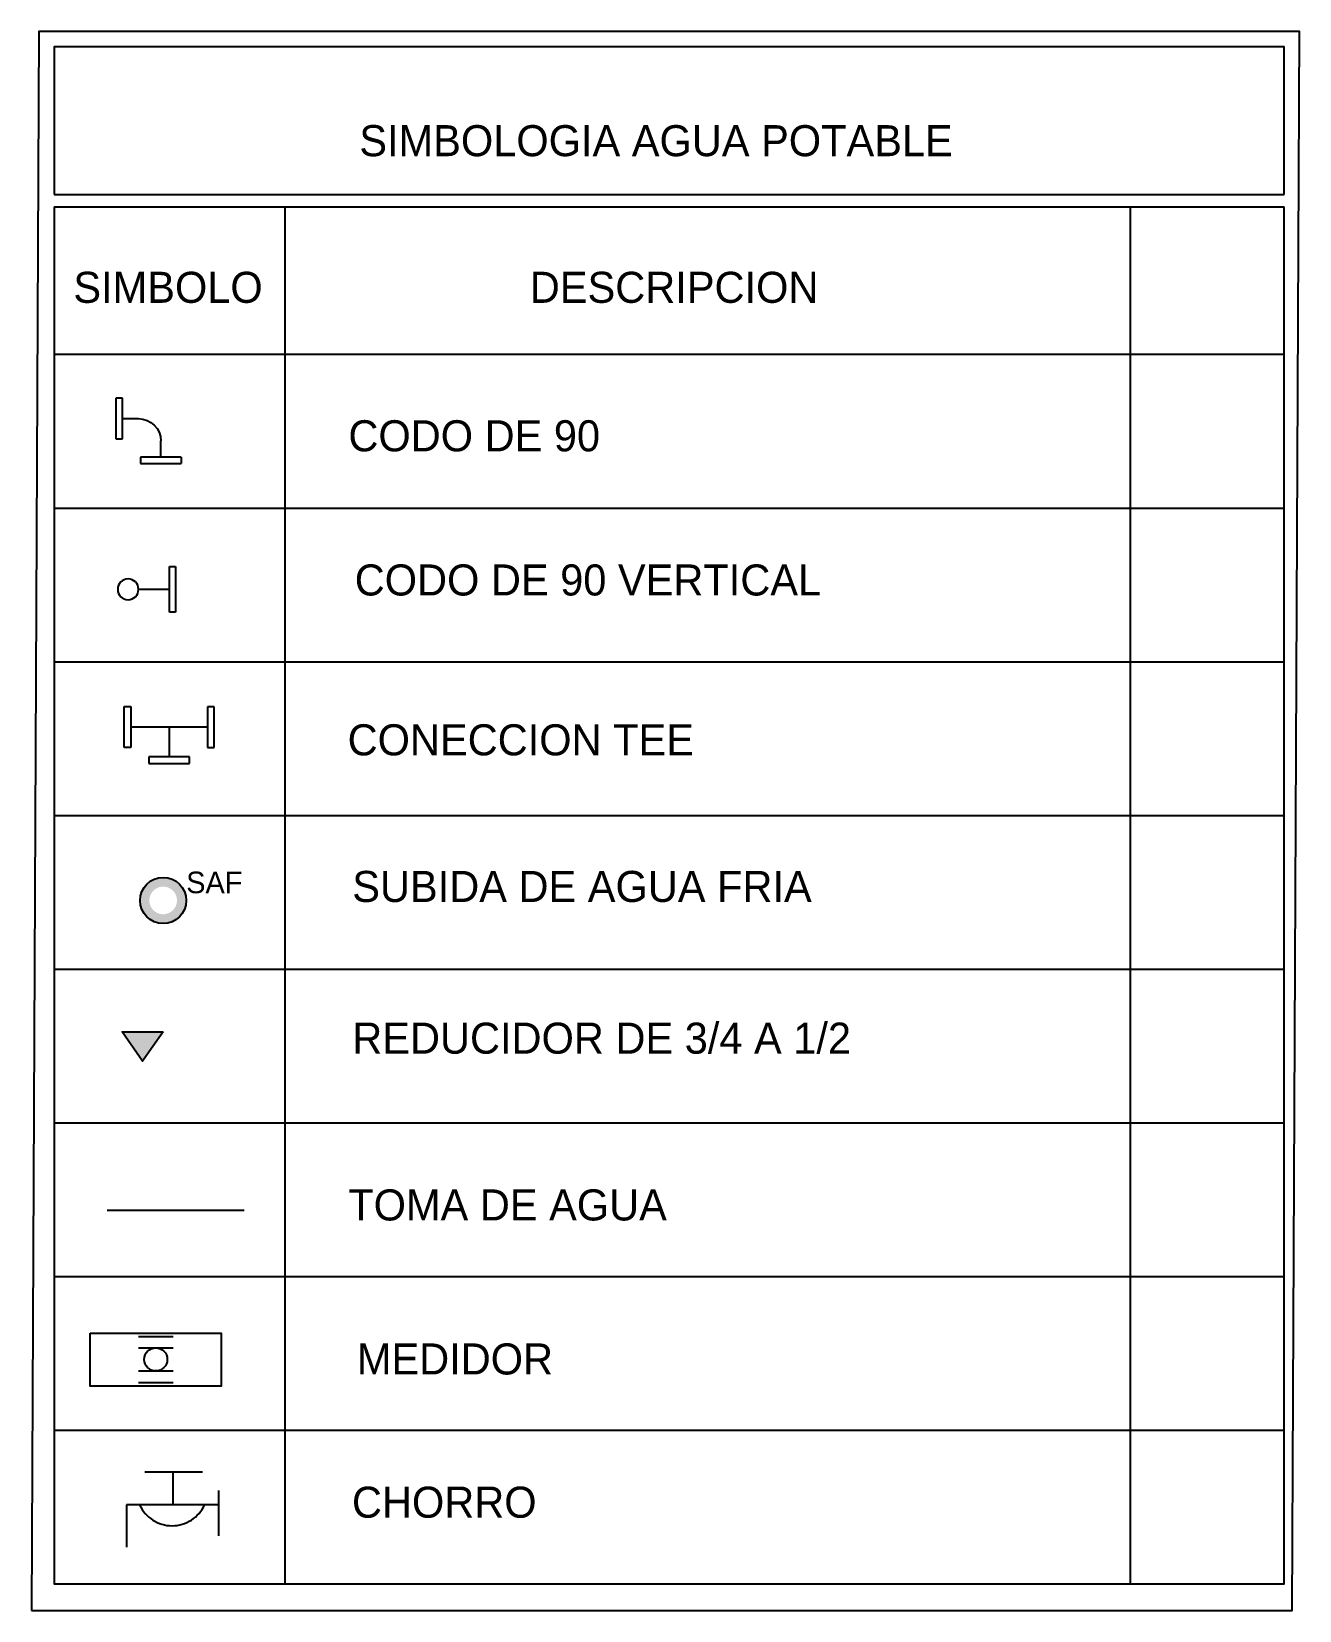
# Model space of a CAD drawing. Header units: inches. Extents: x -9 to 337, y -247 to 209.
# Drawn here: x 121.69 to 129.94, y -143.28 to -133.01 of the extents above; entities that cross this region are included whole.
import ezdxf

# ---------------------------------------------------------------- set-up
doc = ezdxf.new("R2010")
doc.units = ezdxf.units.IN
doc.header["$MEASUREMENT"] = 0
doc.linetypes.add('ACAD_ISO12W100', pattern=[21, 12, -3, 0, -3, 0, -3])
doc.linetypes.add('PHANTOM2', pattern=[31.75, 15.875, -3.175, 3.175, -3.175, 3.175, -3.175])
for name, color, linetype in [('agua', 4, 'Continuous'), ('INS-HS', 30, 'Continuous'), ('NEJES', 12, 'Continuous'), ('P-18', 1, 'Continuous'), ('Textos', 2, 'Continuous')]:
    doc.layers.add(name, color=color, linetype=linetype)
doc.styles.add('STYLE1', font='txt')

msp = doc.modelspace()

# ---------------------------------------------------------------- texts
at = {"layer": 'Textos', "color": 3, "style": 'STYLE1'}
msp.add_text('SIMBOLOGIA AGUA POTABLE', height=0.20213, dxfattribs=at).set_placement((123.821, -133.816))
at = {"layer": 'Textos', "color": 2, "style": 'STYLE1'}
for s, height, p in [('SIMBOLO', 0.2021, (121.961, -134.77)), ('DESCRIPCION', 0.20213, (124.93, -134.77)), ('CODO DE 90', 0.2021, (123.75, -135.736)), ('CODO DE 90 VERTICAL', 0.20213, (123.791, -136.674)), ('CONECCION TEE', 0.20213, (123.745, -137.714)), ('SUBIDA DE AGUA FRIA', 0.20213, (123.775, -138.668)), ('SAF', 0.1405, (122.695, -138.611)), ('REDUCIDOR DE 3/4 A 1/2', 0.20213, (123.775, -139.655)), ('TOMA DE AGUA', 0.20213, (123.749, -140.74)), ('MEDIDOR', 0.2021, (123.805, -141.742)), ('CHORRO', 0.2021, (123.773, -142.674))]:
    msp.add_text(s, height=height, dxfattribs=at).set_placement(p)

# ---------------------------------------------------------------- blocks, each defined once
blk = doc.blocks.new('LLAVE NARIZ')
at = {"layer": 'INS-HS', "color": 30, "linetype": 'PHANTOM2'}
for p, q in [((-0.0157, 0.0323), (-0.0729, 0.0323)), ((-0.0449, 0), (-0.0449, 0.0323)), ((0, 0), (-0.091, 0)), ((0, 0.0141), (0, -0.0309)), ((-0.091, 0), (-0.091, -0.0418))]:
    blk.add_line(p, q, dxfattribs=at)
blk = doc.blocks.new('CODO')
at = {"color": 3}
for p, q in [((0.1669, -0.0884), (0.1669, 0.0884)), ((0.1669, 0.0884), (0.1946, 0.0884)), ((0.1946, 0.0884), (0.1946, -0.0884)), ((0.1669, 0), (0.0972, 0)), ((0, -0.1669), (0, -0.0972)), ((0.1946, -0.0884), (0.1669, -0.0884)), ((-0.0884, -0.1669), (0.0884, -0.1669)), ((0.0884, -0.1946), (-0.0884, -0.1946)), ((0.0884, -0.1669), (0.0884, -0.1946))]:
    blk.add_line(p, q, dxfattribs=at)
at = {"color": 3, "linetype": 'ByBlock'}
blk.add_line((-0.0884, -0.1669), (-0.0884, -0.1946), dxfattribs=at)
at = {"color": 3}
blk.add_arc((0.0972, -0.0972), 0.0972, 89.99634, 179.99634, dxfattribs=at)
blk = doc.blocks.new('codov75')
at = {"color": 1}
for p, q in [((0, 0.1244), (0, -0.1244)), ((0.0339, 0.1244), (0, 0.1244)), ((0.0339, -0.1244), (0.0339, 0.1244)), ((0.0339, 0), (0.2012, 0)), ((0, -0.1244), (0.0339, -0.1244))]:
    blk.add_line(p, q, dxfattribs=at)
at = {"color": 2}
blk.add_circle((0.2576, 0), 0.0565, dxfattribs=at)
blk = doc.blocks.new('teeh75')
at = {"color": 3}
for p, q in [((-0.1106, 0.1967), (-0.1106, 0.1621)), ((0.1106, 0.1967), (-0.1106, 0.1967)), ((0.1106, 0.1621), (0.1106, 0.1967)), ((-0.2086, 0.1106), (-0.2432, 0.1106)), ((-0.2432, 0.1106), (-0.2432, -0.1106)), ((-0.2086, -0.1106), (-0.2086, 0.1106)), ((-0.1106, 0.1621), (0.1106, 0.1621)), ((0, 0), (0, 0.1621)), ((0.2086, -0.1106), (0.2086, 0.1106)), ((0.2086, 0.1106), (0.2432, 0.1106)), ((0.2432, 0.1106), (0.2432, -0.1106)), ((-0.2086, 0), (0.2086, 0)), ((-0.2432, -0.1106), (-0.2086, -0.1106)), ((0.2432, -0.1106), (0.2086, -0.1106))]:
    blk.add_line(p, q, dxfattribs=at)

# ---------------------------------------------------------------- hatches: boundary and pattern name
h = msp.add_hatch(color=2)
h.dxf.hatch_style = 1
h.paths.add_polyline_path([(122.544, -139.512), (122.411, -139.704), (122.279, -139.512)])
at = {"layer": 'NEJES'}
h = msp.add_hatch(color=2, dxfattribs=at)
h.paths.add_polyline_path([(122.395, -138.658), (122.455, -138.658, -1), (122.635, -138.658), (122.695, -138.658, 1)])
h.paths.add_polyline_path([(122.695, -138.658), (122.635, -138.658, -0.414214), (122.545, -138.748), (122.545, -138.808, 0.414214)])
h.paths.add_polyline_path([(122.545, -138.748, -0.414214), (122.455, -138.658), (122.395, -138.658, 0.414214), (122.545, -138.808)])

# ---------------------------------------------------------------- linework, layer by layer
at = {"color": 2}
for p, q in [((121.836, -134.065), (129.836, -134.065)), ((121.836, -134.145), (129.836, -134.145))]:
    msp.add_line(p, q, dxfattribs=at)
at = {"color": 1}
for p, q in [((123.336, -134.145), (123.336, -143.105)), ((128.836, -134.145), (128.836, -143.105)), ((121.836, -135.105), (129.836, -135.105)), ((121.836, -136.105), (129.836, -136.105)), ((121.836, -137.105), (129.836, -137.105)), ((121.836, -138.105), (129.836, -138.105)), ((121.836, -139.105), (129.836, -139.105)), ((121.836, -140.105), (129.836, -140.105)), ((121.836, -141.105), (129.836, -141.105)), ((121.836, -142.105), (129.836, -142.105))]:
    msp.add_line(p, q, dxfattribs=at)
msp.add_lwpolyline([(121.689, -143.277), (129.889, -143.277), (129.936, -133.005), (121.736, -133.005)], close=True, dxfattribs=at)
at = {"color": 2}
for points in [[(129.836, -134.065), (129.836, -133.105), (121.836, -133.105), (121.836, -134.065)], [(121.836, -134.145), (121.836, -143.105), (129.836, -143.105), (129.836, -134.145)], [(122.544, -139.512), (122.411, -139.704), (122.279, -139.512), (122.544, -139.512)]]:
    msp.add_lwpolyline(points, dxfattribs=at)
at = {"color": 3}
msp.add_lwpolyline([(122.071, -141.473), (122.922, -141.473), (122.922, -141.818), (122.071, -141.818)], close=True, dxfattribs=at)
at = {"layer": 'NEJES', "color": 2, "ltscale": 0.3}
msp.add_line((122.18, -140.673), (123.072, -140.673), dxfattribs=at)
at = {"layer": 'NEJES', "color": 2}
for p, q in [((122.385, -141.494), (122.61, -141.494)), ((122.385, -141.569), (122.61, -141.569)), ((122.385, -141.719), (122.61, -141.719)), ((122.385, -141.794), (122.61, -141.794))]:
    msp.add_line(p, q, dxfattribs=at)
for centre, radius in [((122.545, -138.658), 0.15), ((122.497, -141.644), 0.075)]:
    msp.add_circle(centre, radius, dxfattribs=at)
at = {"layer": 'P-18', "color": 2, "linetype": 'ACAD_ISO12W100'}
msp.add_arc((122.603, -142.494), 0.232, 204.3786, 335.6214, dxfattribs=at)

# ---------------------------------------------------------------- block references
at = {"color": 3, "xscale": -1.5, "yscale": 1.5, "zscale": 1.5}
msp.add_blockref('CODO', (122.53, -135.523), dxfattribs=at)
at = {"layer": 'agua', "color": 4, "linetype": 'Continuous', "xscale": -1.199999999998909, "yscale": 1.199999999998909, "zscale": 1.199999999998909}
msp.add_blockref('codov75', (122.626, -136.634), dxfattribs=at)
at = {"layer": 'agua', "color": 4, "linetype": 'Continuous', "xscale": 1.199999999982537, "yscale": 1.199999999982537, "zscale": 1.199999999982537, "rotation": 179.9886782846716}
msp.add_blockref('teeh75', (122.584, -137.53), dxfattribs=at)
at = {"layer": 'P-18', "color": 2, "linetype": 'ACAD_ISO12W100', "xscale": 6.56634001415601, "yscale": 6.56634001415601, "zscale": 6.56634001415601}
msp.add_blockref('LLAVE NARIZ', (122.905, -142.59), dxfattribs=at)

msp.set_redraw_order([(e.dxf.handle, doc.entitydb.next_handle()) for e in msp.query("TEXT MTEXT ATTDEF DIMENSION ARC_DIMENSION")])  # texts and dimensions are drawn at this point

doc.saveas('drawing.dxf')
